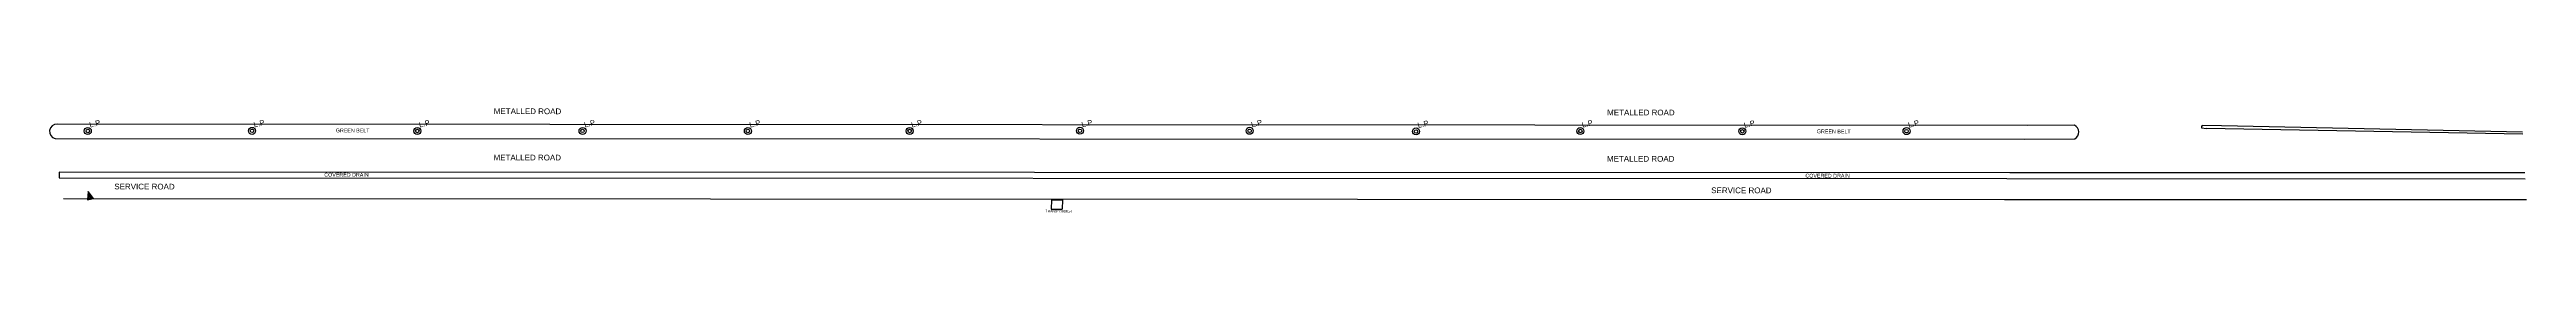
# Model space of a CAD drawing. Header units: inches. Extents: x -110725 to 51121, y 8404 to 44825.
# Drawn here: x -110681 to -89634, y 18974 to 19864 of the extents above; entities that cross this region are included whole.
import ezdxf
from ezdxf.enums import TextEntityAlignment as Align

# ---------------------------------------------------------------- set-up
doc = ezdxf.new("R2010")
doc.units = ezdxf.units.IN
doc.header["$LTSCALE"] = 0.1
doc.header["$MEASUREMENT"] = 0
doc.linetypes.add('HIDDEN', pattern=[0.375, 0.25, -0.125])
doc.layers.get('0').update_dxf_attribs({"color": 1, "lineweight": 0})
for name, color, linetype in [('building', 6, 'Continuous'), ('GREEN BELT', 80, 'Continuous'), ('POLE', 7, 'Continuous'), ('road', 8, 'Continuous'), ('SEAL', 7, 'Continuous')]:
    doc.layers.add(name, color=color, linetype=linetype)
doc.layers.add('TEXT', color=3, linetype='Continuous', lineweight=0)
doc.styles.add('MONOTXT', font='@Arial Unicode MS')
doc.styles.add('ROMANS', font='arial.ttf', dxfattribs={"width": 0.8, "height": 15})
doc.styles.get("Standard").update_dxf_attribs({"font": 'arial.ttf'})

# ---------------------------------------------------------------- blocks, each defined once
blk = doc.blocks.new('LP')
at = {"layer": 'POLE', "linetype": 'Continuous'}
for radius in [2.24, 1.12]:
    blk.add_circle((39544.6, 18392.9), radius, dxfattribs=at)
at = {"layer": 'SEAL', "color": 7, "linetype": 'Continuous', "lineweight": 25, "style": 'MONOTXT'}
blk.add_text('L.P', height=3.36, dxfattribs=at).set_placement((39550.1, 18394.6), align=Align.CENTER)
blk = doc.blocks.new('cp')
at = {"color": 1, "linetype": 'Continuous', "lineweight": 25}
for p, q in [((439137.3, 3492505.5, -684.4), (439134.8, 3492498.5, -684.4)), ((439136.4, 3492499.9, -684.4), (439134.8, 3492498.5, -684.4)), ((439134.8, 3492498.5, -684.4), (439140.2, 3492498.5, -684.4)), ((439137.4, 3492502.6, -684.4), (439136.4, 3492499.9, -684.4)), ((439136.4, 3492499.9, -684.4), (439138.5, 3492499.9, -684.4)), ((439140.2, 3492498.5, -684.4), (439137.3, 3492505.5, -684.4)), ((439137.4, 3492502.6, -684.4), (439137.3, 3492505.5, -684.4)), ((439138.5, 3492499.9, -684.4), (439137.4, 3492502.6, -684.4)), ((439138.5, 3492499.9, -684.4), (439140.2, 3492498.5, -684.4))]:
    blk.add_line(p, q, dxfattribs=at)

msp = doc.modelspace()

# ---------------------------------------------------------------- linework, layer by layer
at = {"layer": 'building', "linetype": 'Continuous'}
for points, elevation in [([(-102168.23303, 19083.27442), (-102170.70658, 19003.92615)], 1.54874), ([(-102170.70658, 19003.92615), (-102074.93604, 19003.17189)], -0.47654), ([(-102170.70658, 19003.92615), (-102074.93604, 19003.17189)], -0.47654), ([(-102168.23303, 19083.27442), (-102072.4625, 19082.52016), (-102074.93604, 19003.17189)], -0.3574)]:
    msp.add_lwpolyline(points, dxfattribs=dict(at, elevation=elevation))
at = {"layer": 'GREEN BELT', "linetype": 'Continuous'}
for points, elevation in [([(-110634.09526, 19605.2996), (-110634.09526, 19605.2996), (-93900.77211, 19600.76217), (-93470.57477, 19604.06309)], 9.88814), ([(-93473.89511, 19720.07214), (-93873.77196, 19718.56273), (-110615.89053, 19728.30596)], 9.88814), ([(-89666.58264, 19661.41403), (-92224.1737, 19715.81077), (-92390.33833, 19716.82927), (-92390.33833, 19716.82927), (-92390.33833, 19716.82927), (-92396.14809, 19708.99132), (-92394.64945, 19697.10169), (-92352.1355, 19691.37514)], 7.86286), ([(-89665.50756, 19642.68051), (-92352.1355, 19691.37514)], 7.86286)]:
    msp.add_lwpolyline(points, dxfattribs=dict(at, elevation=elevation))
for centre, radius, start, end in [((-110618.49405, 19665.84096, 9.88814), 62.51923, 87.613319644, 255.549547245), ((-93502.50433, 19661.20126, -6.90978), 65.45432, 299.197033773, 64.081844745)]:
    msp.add_arc(centre, radius, start, end, dxfattribs=at)
at = {"layer": 'road', "linetype": 'Continuous'}
for p, q in [((-110598.58403, 19319.06772), (-110600.54991, 19271.13539)), ((-110600.54991, 19271.13539), (-94049.04588, 19265.31596)), ((-94024.74122, 19313.07028), (-110598.58403, 19319.06772)), ((-94049.04588, 19265.31596), (-89643.64984, 19261.8051)), ((-89646.64228, 19313.94896), (-94024.74122, 19313.07028))]:
    msp.add_line(p, q, dxfattribs=at)
at = {"layer": 'road', "linetype": 'Continuous', "elevation": 5.48017}
msp.add_lwpolyline([(-89633.51184, 19085.14815), (-94068.31092, 19085.13033), (-110561.77238, 19092.66763)], dxfattribs=at)

# ---------------------------------------------------------------- block references
at = {"layer": 'building', "linetype": 'Continuous', "xscale": 13.33677428358637, "yscale": 13.33677428358637, "zscale": 13.33677428358637, "rotation": 14.69136503644292}
for p in [(-558299.13572, -351366.14471, 14.89177), (-556903.32086, -351364.86348, 14.77264), (-555498.78229, -351365.85199, 15.01091), (-554094.92741, -351365.17234, 15.01091), (-552689.89206, -351366.6464, 20.01454), (-551315.42801, -351365.6671, 21.68242), (-549868.50118, -351363.91702, 22.03982), (-548426.4636, -351364.18778, 27.63913), (-547012.51203, -351369.60535, 24.66077), (-545616.83487, -351366.38965, 26.20952), (-544239.68101, -351368.15363, 26.44779), (-542844.18164, -351367.07828, 27.75826)]:
    msp.add_blockref('LP', p, dxfattribs=at)
at = {"layer": 'SEAL', "linetype": 'HIDDEN', "xscale": 9.69466234913073, "yscale": 9.69466234913073, "zscale": 9.69466234913073, "rotation": 14.69136503644292}
msp.add_blockref('cp', (4358515.41889, -33812231.33133, -5515.07575), dxfattribs=at)

# ---------------------------------------------------------------- texts
at = {"layer": 'TEXT', "color": 7, "linetype": 'Continuous', "lineweight": 25}
for s, height, p in [('METALLED ROAD', 48.6116571, (-106906.26025, 19815.0397)), ('METALLED ROAD', 48.6116571, (-97445.24101, 19804.5136)), ('GREEN BELT', 32.407771, (-108248.71116, 19659.20538)), ('GREEN BELT', 32.407771, (-95663.09239, 19651.16402)), ('METALLED ROAD', 48.6116571, (-106908.30503, 19420.54868)), ('METALLED ROAD', 48.6116571, (-97447.28579, 19410.02259)), ('SERVICE ROAD', 48.6116571, (-110130.81489, 19173.05558)), ('COVERED DRAIN', 32.4077714, (-108346.36121, 19281.96481)), ('SERVICE ROAD', 48.6116571, (-96561.32774, 19140.8859)), ('COVERED DRAIN', 32.4077714, (-95760.74244, 19273.92345))]:
    msp.add_text(s, height=height, rotation=359.886982453, dxfattribs=at).set_placement(p)
at = {"layer": 'TEXT', "color": 7, "linetype": 'Continuous', "lineweight": 25, "style": 'ROMANS'}
msp.add_text('TRANSFORMER', height=20.7383228, rotation=359.098554097, dxfattribs=at).set_placement((-102216.45037, 18977.99496))

doc.saveas('drawing.dxf')
